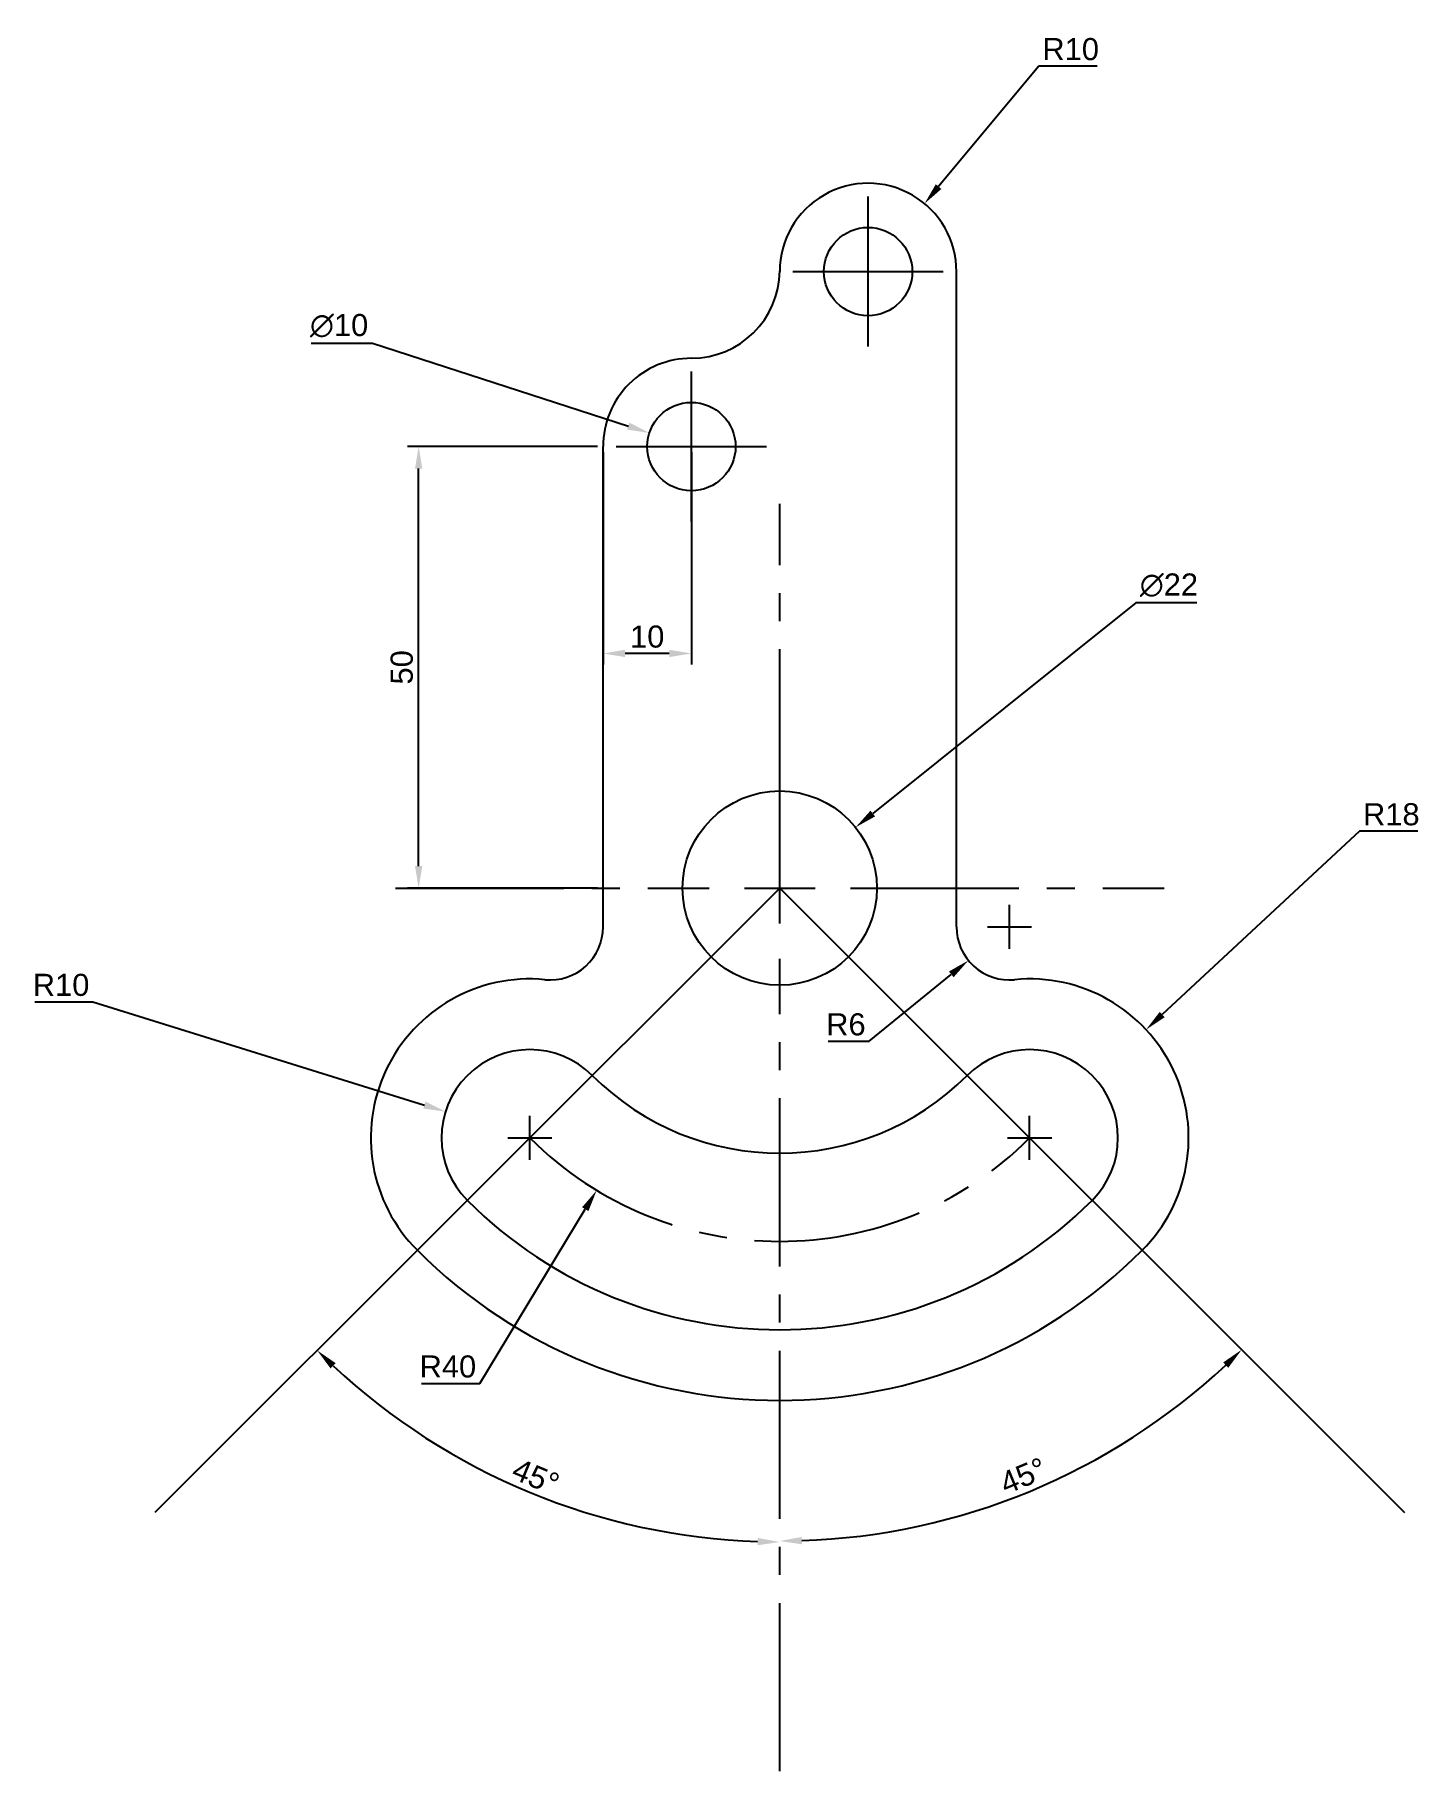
# Model space of a CAD drawing. Header units: inches. Extents: x 3868 to 10301, y 1982 to 2304.
# Drawn here: x 9165.7 to 9322.3, y 2050 to 2246.6 of the extents above; entities that cross this region are included whole.
import ezdxf

# ---------------------------------------------------------------- set-up
doc = ezdxf.new("R2010")
doc.units = ezdxf.units.IN
doc.linetypes.add('CENTER2', pattern=[28.575, 19.05, -3.175, 3.175, -3.175])
doc.styles.get("Standard").update_dxf_attribs({"font": 'arial.ttf'})
doc.dimstyles.new('ISO-25', dxfattribs={"dimtxt": 2.5, "dimasz": 2.5, "dimexe": 1.25, "dimexo": 0.625, "dimtad": 1, "dimtoh": 1, "dimtxsty": 'Standard', "dimcen": 2.5, "dimadec": 0, "dimazin": 0, "dimtfac": 1, "dimtofl": 0, "dimtmove": 0, "dimatfit": 3, "dimfxl": 1, "dimarcsym": 0})

msp = doc.modelspace()

# ---------------------------------------------------------------- blocks, each defined once
blk = doc.blocks.new('*U129')
at = {"color": 0, "linetype": 'CENTER2', "transparency": 16777216}
for p, q in [((0, 8), (0, 43.5)), ((-43.5, 0), (-8, 0)), ((8, 0), (43.5, 0)), ((0, -100), (0, -8))]:
    blk.add_line(p, q, dxfattribs=at)
at = {"color": 0, "linetype": 'Continuous', "transparency": 16777216}
for p, q in [((0, -4), (0, 4)), ((-4, 0), (4, 0))]:
    blk.add_line(p, q, dxfattribs=at)
blk = doc.blocks.new('*D130')
at = {"color": 0, "lineweight": -2, "transparency": 16777216}
for p, q in [((9276, 2143.11), (9276, 2148.11)), ((9273.5, 2145.61), (9278.5, 2145.61)), ((9260.13, 2132.66), (9269.41, 2140.23)), ((9255.47, 2132.66), (9260.13, 2132.66))]:
    blk.add_line(p, q, dxfattribs=at)
at = {"color": 0, "transparency": 16777216}
blk.add_solid([(9269.15, 2140.56), (9269.68, 2139.91), (9271.35, 2141.81)], dxfattribs=at)
at = {"layer": 'Defpoints', "color": 0, "transparency": 16777216}
for p in [(9276, 2145.61), (9271.35, 2141.81)]:
    blk.add_point(p, dxfattribs=at)
at = {"color": 0, "transparency": 16777216, "insert": (9257.49, 2134.56), "char_height": 2.5, "attachment_point": 5}
blk.add_mtext('R6', dxfattribs=at)
blk = doc.blocks.new('*D131')
at = {"color": 0, "lineweight": -2, "transparency": 16777216}
for p, q in [((9279.32, 2243.09), (9267.98, 2229.43)), ((9285.91, 2243.09), (9279.32, 2243.09)), ((9260, 2217.31), (9260, 2222.31)), ((9257.5, 2219.81), (9262.5, 2219.81))]:
    blk.add_line(p, q, dxfattribs=at)
at = {"color": 0, "transparency": 16777216}
blk.add_solid([(9267.66, 2229.7), (9268.3, 2229.17), (9266.39, 2227.51)], dxfattribs=at)
at = {"layer": 'Defpoints', "color": 0, "transparency": 16777216}
for p in [(9266.39, 2227.51), (9260, 2219.81)]:
    blk.add_point(p, dxfattribs=at)
at = {"color": 0, "transparency": 16777216, "insert": (9282.93, 2244.99), "char_height": 2.5, "attachment_point": 5}
blk.add_mtext('R10', dxfattribs=at)
blk = doc.blocks.new('*D132')
at = {"color": 0, "lineweight": -2, "transparency": 16777216}
for p, q in [((9315.6, 2156.45), (9293.29, 2135.68)), ((9322.21, 2156.45), (9315.6, 2156.45)), ((9278.28, 2119.22), (9278.28, 2124.22)), ((9275.78, 2121.72), (9280.78, 2121.72))]:
    blk.add_line(p, q, dxfattribs=at)
at = {"color": 0, "transparency": 16777216}
blk.add_solid([(9293.01, 2135.99), (9293.57, 2135.38), (9291.46, 2133.98)], dxfattribs=at)
at = {"layer": 'Defpoints', "color": 0, "transparency": 16777216}
for p in [(9291.46, 2133.98), (9278.28, 2121.72)]:
    blk.add_point(p, dxfattribs=at)
at = {"color": 0, "transparency": 16777216, "insert": (9319.22, 2158.35), "char_height": 2.5, "attachment_point": 5}
blk.add_mtext('R18', dxfattribs=at)
blk = doc.blocks.new('*D133')
at = {"color": 0, "lineweight": -2, "transparency": 16777216}
for p, q in [((9165.68, 2137.13), (9172.27, 2137.13)), ((9172.27, 2137.13), (9209.78, 2125.44)), ((9221.72, 2119.22), (9221.72, 2124.22)), ((9219.22, 2121.72), (9224.22, 2121.72))]:
    blk.add_line(p, q, dxfattribs=at)
at = {"color": 0, "transparency": 16777216}
blk.add_solid([(9209.91, 2125.83), (9209.66, 2125.04), (9212.17, 2124.69)], dxfattribs=at)
at = {"layer": 'Defpoints', "color": 0, "transparency": 16777216}
for p in [(9212.17, 2124.69), (9221.72, 2121.72)]:
    blk.add_point(p, dxfattribs=at)
at = {"color": 0, "transparency": 16777216, "insert": (9168.66, 2139.03), "char_height": 2.5, "attachment_point": 5}
blk.add_mtext('R10', dxfattribs=at)
blk = doc.blocks.new('*D134')
at = {"color": 0, "lineweight": -2, "transparency": 16777216}
for p, q in [((9196.98, 2211.71), (9203.9, 2211.71)), ((9203.9, 2211.71), (9232.87, 2202.31)), ((9240, 2197.5), (9240, 2202.5)), ((9237.5, 2200), (9242.5, 2200))]:
    blk.add_line(p, q, dxfattribs=at)
at = {"color": 0, "transparency": 16777216}
blk.add_solid([(9232.99, 2202.71), (9232.74, 2201.92), (9235.24, 2201.54)], dxfattribs=at)
at = {"layer": 'Defpoints', "color": 0, "transparency": 16777216}
for p in [(9235.24, 2201.54), (9244.76, 2198.46)]:
    blk.add_point(p, dxfattribs=at)
at = {"color": 0, "transparency": 16777216, "insert": (9200.13, 2213.68), "char_height": 2.5, "attachment_point": 5}
blk.add_mtext('∅10', dxfattribs=at)
blk = doc.blocks.new('*D135')
at = {"color": 0, "lineweight": -2, "transparency": 16777216}
for p, q in [((9250, 2147.5), (9250, 2152.5)), ((9247.5, 2150), (9252.5, 2150)), ((9216.05, 2093.91), (9227.99, 2113.64)), ((9209.46, 2093.91), (9216.05, 2093.91))]:
    blk.add_line(p, q, dxfattribs=at)
at = {"color": 0, "transparency": 16777216}
blk.add_solid([(9227.63, 2113.86), (9228.35, 2113.43), (9229.28, 2115.78)], dxfattribs=at)
at = {"layer": 'Defpoints', "color": 0, "transparency": 16777216}
for p in [(9250, 2150), (9229.28, 2115.78)]:
    blk.add_point(p, dxfattribs=at)
at = {"color": 0, "transparency": 16777216, "insert": (9212.44, 2095.82), "char_height": 2.5, "attachment_point": 5}
blk.add_mtext('R40', dxfattribs=at)
blk = doc.blocks.new('*D136')
at = {"color": 0, "lineweight": -2, "transparency": 16777216}
for p, q in [((9229.37, 2200), (9207.88, 2200)), ((9209.13, 2152.5), (9209.13, 2197.5)), ((9229.37, 2150), (9207.88, 2150))]:
    blk.add_line(p, q, dxfattribs=at)
at = {"color": 0, "transparency": 16777216}
for points in [[(9208.72, 2197.5), (9209.55, 2197.5), (9209.13, 2200)], [(9208.72, 2152.5), (9209.55, 2152.5), (9209.13, 2150)]]:
    blk.add_solid(points, dxfattribs=at)
at = {"layer": 'Defpoints', "color": 0, "transparency": 16777216}
for p in [(9209.13, 2200), (9230, 2200), (9230, 2150)]:
    blk.add_point(p, dxfattribs=at)
at = {"color": 0, "transparency": 16777216, "insert": (9207.23, 2175), "char_height": 2.5, "attachment_point": 5, "rotation": 90}
blk.add_mtext('50', dxfattribs=at)
blk = doc.blocks.new('*D137')
at = {"color": 0, "lineweight": -2, "transparency": 16777216}
for p, q in [((9230, 2199.37), (9230, 2175.32)), ((9240, 2199.37), (9240, 2175.32)), ((9237.5, 2176.57), (9232.5, 2176.57))]:
    blk.add_line(p, q, dxfattribs=at)
at = {"color": 0, "transparency": 16777216}
for points in [[(9232.5, 2176.99), (9232.5, 2176.16), (9230, 2176.57)], [(9237.5, 2176.99), (9237.5, 2176.16), (9240, 2176.57)]]:
    blk.add_solid(points, dxfattribs=at)
at = {"layer": 'Defpoints', "color": 0, "transparency": 16777216}
for p in [(9230, 2200), (9240, 2200), (9230, 2176.57)]:
    blk.add_point(p, dxfattribs=at)
at = {"color": 0, "transparency": 16777216, "insert": (9235, 2178.47), "char_height": 2.5, "attachment_point": 5}
blk.add_mtext('10', dxfattribs=at)
blk = doc.blocks.new('*D138')
at = {"color": 0, "lineweight": -2, "transparency": 16777216}
for p, q in [((9290.29, 2182.32), (9260.53, 2158.45)), ((9297.19, 2182.32), (9290.29, 2182.32)), ((9250, 2147.5), (9250, 2152.5)), ((9247.5, 2150), (9252.5, 2150))]:
    blk.add_line(p, q, dxfattribs=at)
at = {"color": 0, "transparency": 16777216}
blk.add_solid([(9260.27, 2158.77), (9260.79, 2158.12), (9258.58, 2156.88)], dxfattribs=at)
at = {"layer": 'Defpoints', "color": 0, "transparency": 16777216}
for p in [(9258.58, 2156.88), (9241.42, 2143.12)]:
    blk.add_point(p, dxfattribs=at)
at = {"color": 0, "transparency": 16777216, "insert": (9294.05, 2184.3), "char_height": 2.5, "attachment_point": 5}
blk.add_mtext('∅22', dxfattribs=at)
blk = doc.blocks.new('*D139')
at = {"color": 0, "lineweight": -2, "transparency": 16777216}
blk.add_arc((9250, 2150), 73.93, 271.9377, 313.0623, dxfattribs=at)
at = {"color": 0, "transparency": 16777216}
for points in [[(9300.19, 2096.29), (9300.77, 2095.69), (9302.27, 2097.72)], [(9252.51, 2075.7), (9252.49, 2076.53), (9250, 2076.07)]]:
    blk.add_solid(points, dxfattribs=at)
at = {"layer": 'Defpoints', "color": 0, "transparency": 16777216}
for p in [(9250, 2150), (9250, 2142), (9269.13, 2078.59), (9320.71, 2079.29), (9250, 2050)]:
    blk.add_point(p, dxfattribs=at)
at = {"color": 0, "transparency": 16777216, "insert": (9277.56, 2083.45), "char_height": 2.5, "attachment_point": 5, "rotation": 22.5}
blk.add_mtext('45°', dxfattribs=at)
blk = doc.blocks.new('*D140')
at = {"color": 0, "lineweight": -2, "transparency": 16777216}
blk.add_arc((9250, 2150), 74.03, 226.9348, 268.0652, dxfattribs=at)
at = {"color": 0, "transparency": 16777216}
for points in [[(9199.16, 2095.61), (9199.74, 2096.21), (9197.65, 2097.65)], [(9247.51, 2076.42), (9247.49, 2075.59), (9250, 2075.96)]]:
    blk.add_solid(points, dxfattribs=at)
at = {"layer": 'Defpoints', "color": 0, "transparency": 16777216}
for p in [(9250, 2150), (9250, 2142), (9212.98, 2085.88), (9179.29, 2079.29), (9250, 2050)]:
    blk.add_point(p, dxfattribs=at)
at = {"color": 0, "transparency": 16777216, "insert": (9222.39, 2083.35), "char_height": 2.5, "attachment_point": 5, "rotation": 337.5}
blk.add_mtext('45°', dxfattribs=at)
blk = doc.blocks.new('*U141')
at = {"color": 0, "linetype": 'CENTER2', "transparency": 16777216}
for p, q in [((0, 1), (0, 8.5)), ((-8.5, 0), (-1, 0)), ((1, 0), (8.5, 0)), ((0, -8.5), (0, -1))]:
    blk.add_line(p, q, dxfattribs=at)
at = {"color": 0, "linetype": 'Continuous', "transparency": 16777216}
for p, q in [((-0.5, 0), (0.5, 0)), ((0, -0.5), (0, 0.5))]:
    blk.add_line(p, q, dxfattribs=at)
blk = doc.blocks.new('*U142')
at = {"color": 0, "linetype": 'CENTER2', "transparency": 16777216}
for p, q in [((0, 1), (0, 8.5)), ((-8.5, 0), (-1, 0)), ((1, 0), (8.5, 0)), ((0, -8.5), (0, -1))]:
    blk.add_line(p, q, dxfattribs=at)
at = {"color": 0, "linetype": 'Continuous', "transparency": 16777216}
for p, q in [((-0.5, 0), (0.5, 0)), ((0, -0.5), (0, 0.5))]:
    blk.add_line(p, q, dxfattribs=at)

# ---------------------------------------------------------------- dimensions: what is measured, and where the dimension line sits
at = {"color": 51, "true_color": 0xf7f281}
for center, mpoint, picture, middle in [((9260, 2219.813), (9266.386, 2227.508), '*D131', (9282.925, 2243.091)), ((9278.284, 2121.715), (9291.46, 2133.979), '*D132', (9319.217, 2156.45)), ((9250, 2150), (9229.284, 2115.781), '*D135', (9212.439, 2093.914)), ((9276, 2145.606), (9271.35, 2141.814), '*D130', (9257.489, 2132.659)), ((9221.715, 2121.715), (9212.168, 2124.692), '*D133', (9168.663, 2137.13))]:
    dim = msp.add_radius_dim(center=center, mpoint=mpoint, dimstyle='ISO-25', dxfattribs=at)
    dim.commit()
    dim.dimension.update_dxf_attribs({"geometry": picture, "text_midpoint": middle, "dimtype": 164})
for p1, p2, picture, middle in [((9244.756, 2198.457), (9235.243, 2201.542), '*D134', (9200.127, 2211.709)), ((9241.42, 2143.116), (9258.579, 2156.883), '*D138', (9294.052, 2182.324))]:
    dim = msp.add_diameter_dim_2p(p1=p1, p2=p2, dimstyle='ISO-25', dxfattribs=at)
    dim.commit()
    dim.dimension.update_dxf_attribs({"geometry": picture, "text_midpoint": middle, "dimtype": 163})
dim = msp.add_linear_dim(base=(9209.133, 2200), p1=(9230, 2150), p2=(9230, 2200), angle=90, dimstyle='ISO-25', dxfattribs=at)
dim.commit()
dim.dimension.update_dxf_attribs({"geometry": '*D136', "text_midpoint": (9207.231, 2175)})
dim = msp.add_linear_dim(base=(9230, 2176.572), p1=(9240, 2200), p2=(9230, 2200), dimstyle='ISO-25', dxfattribs=at)
dim.commit()
dim.dimension.update_dxf_attribs({"geometry": '*D137', "text_midpoint": (9235, 2178.474)})
for base, line2, picture, middle in [((9212.982, 2085.884), ((9250, 2150), (9179.289, 2079.289)), '*D140', (9222.393, 2083.352)), ((9269.133, 2078.591), ((9250, 2150), (9320.71, 2079.289)), '*D139', (9277.565, 2083.451))]:
    dim = msp.add_angular_dim_2l(base=base, line1=((9250, 2050), (9250, 2142)), line2=line2, dimstyle='ISO-25', dxfattribs=at)
    dim.commit()
    dim.dimension.update_dxf_attribs({"geometry": picture, "text_midpoint": middle})

# ---------------------------------------------------------------- linework, layer by layer
at = {"color": 7}
for p, q in [((9250, 2219.819), (9250, 2219.819)), ((9270, 2145.606), (9270, 2219.846)), ((9230, 2145.606), (9230, 2200)), ((9250, 2150), (9250, 2161)), ((9250, 2150), (9320.71, 2079.289))]:
    msp.add_line(p, q, dxfattribs=at)
at = {"color": 85, "true_color": 0x58ba48}
for q in [(9179.289, 2079.289), (9320.71, 2079.289)]:
    msp.add_line((9250, 2150), q, dxfattribs=at)
at = {"color": 7}
for centre, radius in [((9260, 2219.813), 5), ((9240, 2200), 5), ((9250, 2150), 11)]:
    msp.add_circle(centre, radius, dxfattribs=at)
for centre, radius, start, end in [((9260, 2219.813), 10, 359.80755, 179.96731), ((9240, 2220), 10, 269.99734, 359.46491), ((9240, 2200), 10, 89.99734, 180), ((9224, 2145.606), 6, 264.53844, 0), ((9276, 2145.606), 6, 180, 275.46156), ((9221.715, 2121.715), 18, 84.53844, 225), ((9278.284, 2121.715), 18, 315, 95.46156), ((9221.715, 2121.715), 10, 45, 225), ((9278.284, 2121.715), 10, 315, 135), ((9250, 2150), 30, 225, 315), ((9250, 2150), 50, 225, 315), ((9250, 2150), 58, 225, 315)]:
    msp.add_arc(centre, radius, start, end, dxfattribs=at)
at = {"color": 85, "linetype": 'CENTER2', "true_color": 0x58ba48}
msp.add_arc((9250, 2150), 40, 225, 315, dxfattribs=at)

# ---------------------------------------------------------------- block references
for name, p in [('*U142', (9260, 2219.813)), ('*U141', (9240, 2200)), ('*U129', (9250, 2150))]:
    msp.add_blockref(name, p, dxfattribs=at)

msp.set_redraw_order([(e.dxf.handle, doc.entitydb.next_handle()) for e in msp.query("TEXT MTEXT ATTDEF DIMENSION ARC_DIMENSION")])  # texts and dimensions are drawn at this point

doc.saveas('drawing.dxf')
